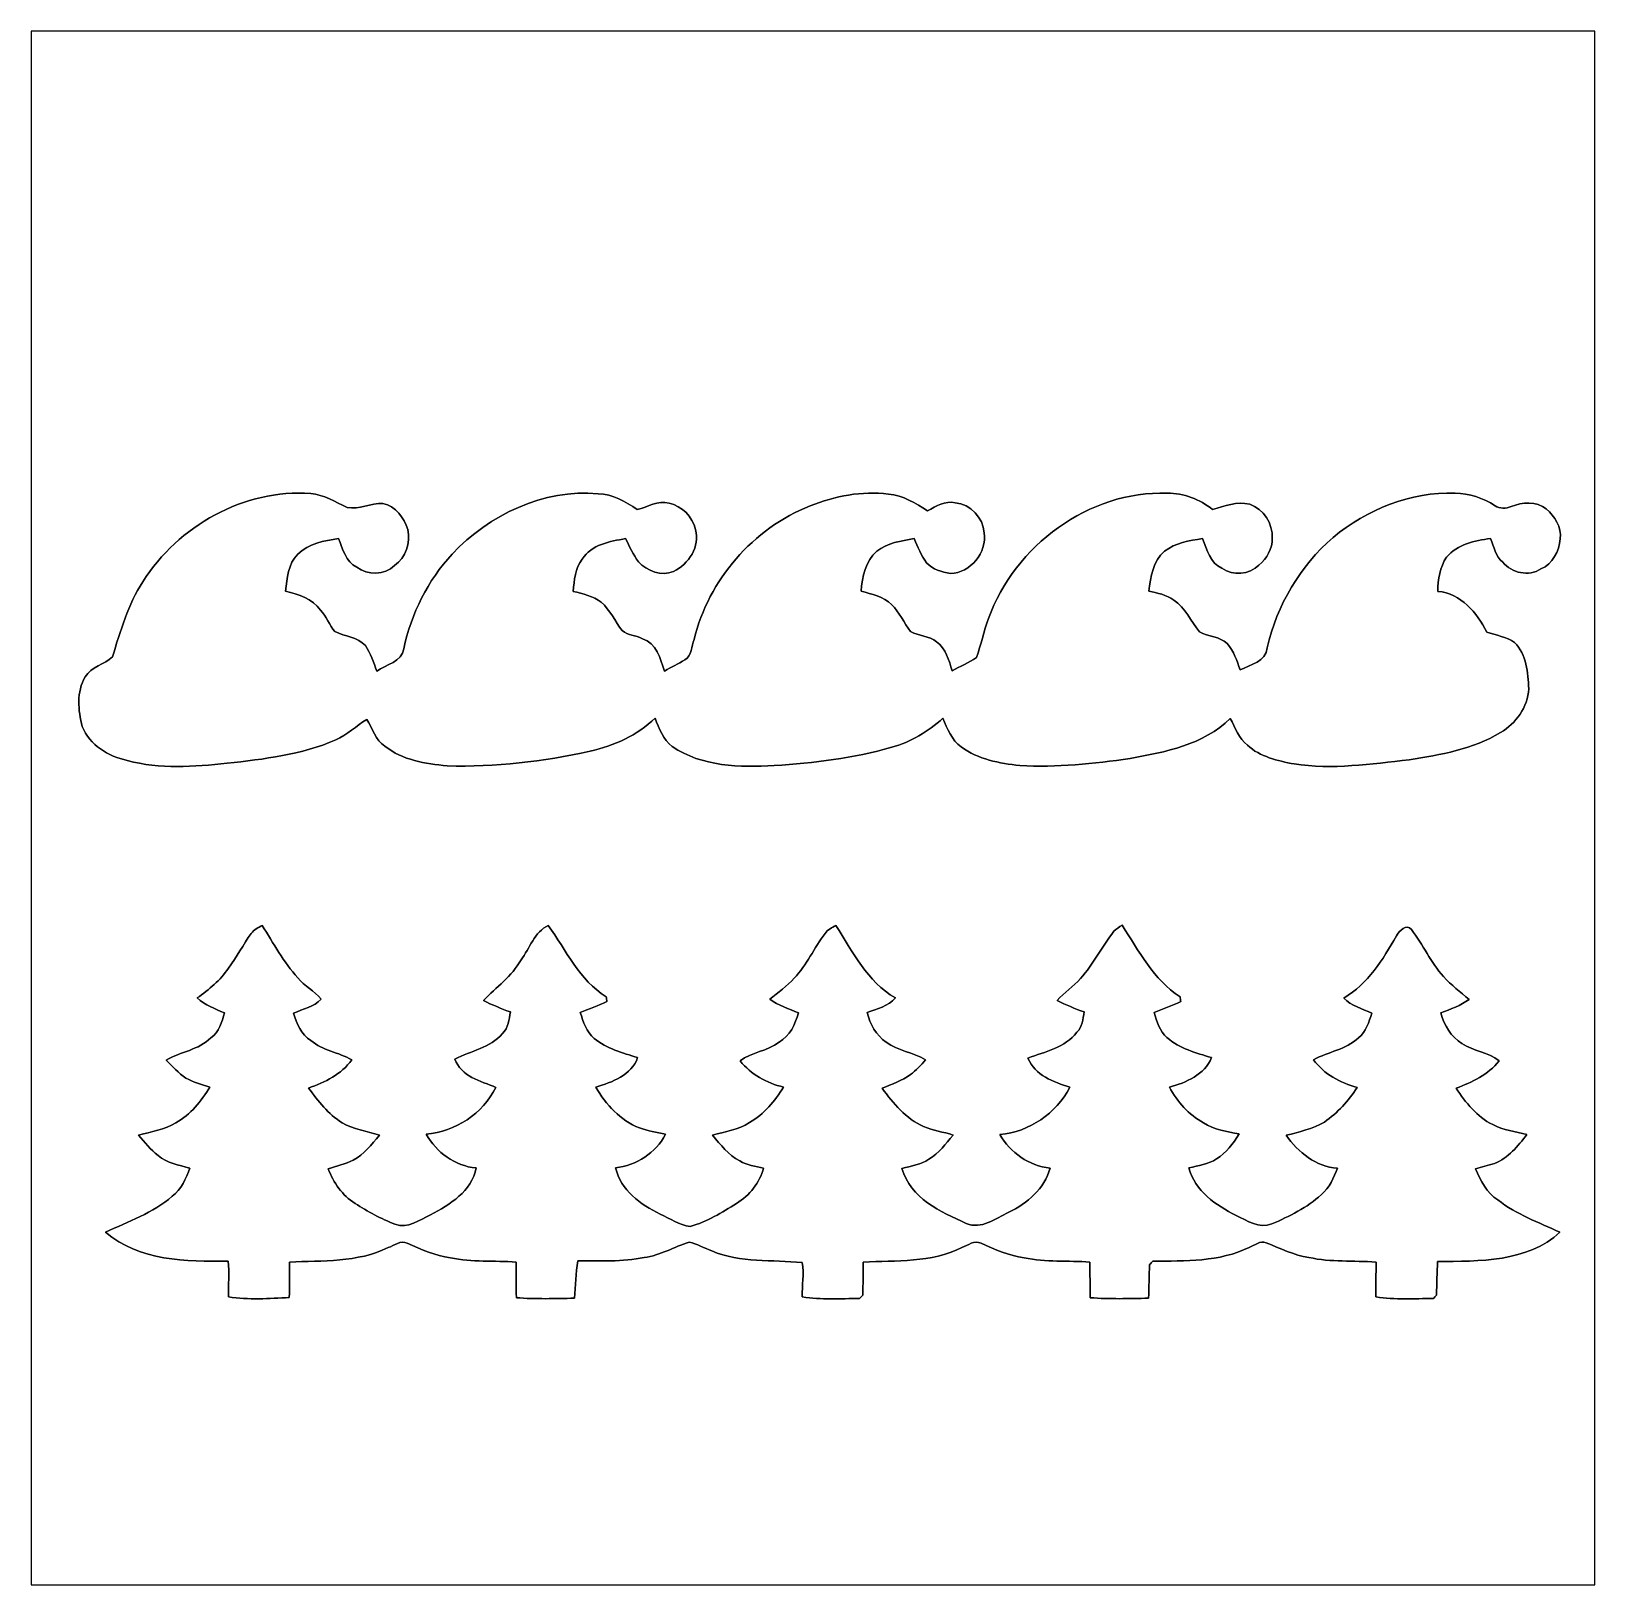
# Model space of a CAD drawing. Header units: centimetres. Extents: x -16.8 to 16.8, y -16.7 to 16.7.
import ezdxf

# ---------------------------------------------------------------- set-up
doc = ezdxf.new("R2010")
doc.units = ezdxf.units.CM
doc.header["$MEASUREMENT"] = 0
doc.layers.add('Layer 1', color=7, linetype='Continuous')

msp = doc.modelspace()

# ---------------------------------------------------------------- linework, layer by layer
at = {"layer": 'Layer 1', "color": 7}
for points, knots in [([(-16.77458, 16.66875), (-16.77458, 16.66875), (16.77458, 16.66875), (16.77458, 16.66875), (16.77458, 16.66875), (16.77458, 16.66875), (16.77458, -16.66875), (16.77458, -16.66875), (16.77458, -16.66875), (16.77458, -16.66875), (-16.77458, -16.66875), (-16.77458, -16.66875), (-16.77458, -16.66875), (-16.77458, -16.66875), (-16.77458, 16.66875), (-16.77458, 16.66875), (-16.77458, 16.66875), (-16.77458, 16.66875), (-16.77458, 16.66875), (-16.77458, 16.66875)], [0, 0, 0, 0, 0.16666667, 0.16666667, 0.16666667, 0.16666667, 0.33333333, 0.33333333, 0.33333333, 0.33333333, 0.5, 0.5, 0.5, 0.5, 0.66666667, 0.66666667, 0.66666667, 0.66666667, 1, 1, 1, 1]), ([(-14.38063, 4.85669), (-14.69919, 4.36563), (-14.86076, 3.79765), (-15.0308, 3.24414), (-15.0308, 3.24414), (-15.20437, 3.07269), (-15.48906, 3.03601), (-15.61924, 2.8134), (-15.61924, 2.8134), (-15.80374, 2.49343), (-15.77375, 2.09268), (-15.67886, 1.74907), (-15.67886, 1.74907), (-15.52822, 1.34444), (-15.11688, 1.11054), (-14.71436, 1.01953), (-14.71436, 1.01953), (-14.01621, 0.82656), (-13.28208, 0.88724), (-12.57124, 0.9592), (-12.57124, 0.9592), (-11.78278, 1.0474), (-10.97844, 1.14476), (-10.24255, 1.45979), (-10.24255, 1.45979), (-9.9949, 1.5681), (-9.80228, 1.76354), (-9.57298, 1.90041), (-9.57298, 1.90041), (-9.44386, 1.70956), (-9.39518, 1.45662), (-9.18598, 1.32786), (-9.18598, 1.32786), (-8.81098, 1.02341), (-8.31462, 0.9525), (-7.85001, 0.90346), (-7.85001, 0.90346), (-6.82166, 0.88089), (-5.78732, 0.98919), (-4.78473, 1.22061), (-4.78473, 1.22061), (-4.26649, 1.33138), (-3.77049, 1.56139), (-3.3849, 1.93005), (-3.3849, 1.93005), (-3.31258, 1.70392), (-3.21169, 1.47144), (-3.01978, 1.32009), (-3.01978, 1.32009), (-2.38689, 0.8823), (-1.56774, 0.87101), (-0.82973, 0.90946), (-0.82973, 0.90946), (0.01834, 0.96873), (0.87207, 1.06186), (1.68945, 1.30493), (1.68945, 1.30493), (2.10185, 1.41534), (2.47015, 1.63865), (2.78483, 1.9244), (2.78483, 1.9244), (2.88361, 1.70251), (2.97356, 1.4545), (3.18206, 1.31198), (3.18206, 1.31198), (3.5433, 1.04246), (3.99979, 0.95709), (4.4383, 0.91193), (4.4383, 0.91193), (5.22958, 0.86536), (6.02192, 0.94968), (6.80438, 1.06398), (6.80438, 1.06398), (7.56426, 1.19909), (8.382, 1.35573), (8.95138, 1.92405), (8.95138, 1.92405), (9.06251, 1.72508), (9.13659, 1.49507), (9.32074, 1.34796), (9.32074, 1.34796), (9.59309, 1.09396), (9.97056, 1.01671), (10.32404, 0.94439), (10.32404, 0.94439), (11.1439, 0.81915), (11.9761, 0.94403), (12.79313, 1.03505), (12.79313, 1.03505), (13.46376, 1.14229), (14.16297, 1.26118), (14.75352, 1.61678), (14.75352, 1.61678), (15.07984, 1.82174), (15.34513, 2.15865), (15.35747, 2.55799), (15.35747, 2.55799), (15.34477, 2.90654), (15.31056, 3.28859), (15.05479, 3.55353), (15.05479, 3.55353), (14.87523, 3.6703), (14.65756, 3.71016), (14.45648, 3.77366), (14.45648, 3.77366), (14.25011, 4.19488), (13.90403, 4.60446), (13.40591, 4.64926), (13.40591, 4.64926), (13.41014, 4.90291), (13.44895, 5.17102), (13.59606, 5.38304), (13.59606, 5.38304), (13.82712, 5.66103), (14.19789, 5.74005), (14.53868, 5.78167), (14.53868, 5.78167), (14.61206, 5.6067), (14.64663, 5.40244), (14.79938, 5.27368), (14.79938, 5.27368), (14.99588, 5.04155), (15.35642, 4.96111), (15.61994, 5.12904), (15.61994, 5.12904), (15.86971, 5.2384), (16.0147, 5.51109), (16.03481, 5.77497), (16.03481, 5.77497), (16.06515, 6.02439), (15.91522, 6.26004), (15.73565, 6.41879), (15.73565, 6.41879), (15.52434, 6.58848), (15.22095, 6.5659), (14.98212, 6.46818), (14.98212, 6.46818), (14.87099, 6.42161), (14.73835, 6.41703), (14.63746, 6.48758), (14.63746, 6.48758), (14.3824, 6.65374), (14.08183, 6.75322), (13.77668, 6.75464), (13.77668, 6.75464), (12.82382, 6.79379), (11.89037, 6.40468), (11.16154, 5.80743), (11.16154, 5.80743), (10.4521, 5.19606), (9.95609, 4.35151), (9.7469, 3.43994), (9.7469, 3.43994), (9.72397, 3.13655), (9.38283, 3.08046), (9.16481, 2.96157), (9.16481, 2.96157), (9.09955, 3.16159), (9.02723, 3.36374), (8.88965, 3.52743), (8.88965, 3.52743), (8.72878, 3.68512), (8.48007, 3.67736), (8.29169, 3.77966), (8.29169, 3.77966), (8.10966, 4.00756), (7.99112, 4.29295), (7.74171, 4.46017), (7.74171, 4.46017), (7.58578, 4.57976), (7.38964, 4.60939), (7.20478, 4.65526), (7.20478, 4.65526), (7.24288, 4.95723), (7.29791, 5.30049), (7.54345, 5.50933), (7.54345, 5.50933), (7.77381, 5.69242), (8.07791, 5.73793), (8.36013, 5.78097), (8.36013, 5.78097), (8.45326, 5.54531), (8.52099, 5.25604), (8.77605, 5.14385), (8.77605, 5.14385), (9.01277, 4.97205), (9.36166, 5.01297), (9.57016, 5.21053), (9.57016, 5.21053), (9.73631, 5.35658), (9.86155, 5.56436), (9.85414, 5.79155), (9.85414, 5.79155), (9.87143, 6.1027), (9.66505, 6.41385), (9.37154, 6.51686), (9.37154, 6.51686), (9.10026, 6.58777), (8.82967, 6.48194), (8.57285, 6.4068), (8.57285, 6.4068), (8.29769, 6.62587), (7.9569, 6.75675), (7.60307, 6.75428), (7.60307, 6.75428), (5.91714, 6.81426), (4.33282, 5.62963), (3.7652, 4.06718), (3.7652, 4.06718), (3.65443, 3.79483), (3.61174, 3.50132), (3.50732, 3.22721), (3.50732, 3.22721), (3.34398, 3.11503), (3.15701, 3.04094), (2.98309, 2.94569), (2.98309, 2.94569), (2.921, 3.17324), (2.84727, 3.41736), (2.65289, 3.56835), (2.65289, 3.56835), (2.49237, 3.69782), (2.26554, 3.68441), (2.0955, 3.78954), (2.0955, 3.78954), (1.94663, 3.97228), (1.8602, 4.20264), (1.68416, 4.36527), (1.68416, 4.36527), (1.51447, 4.54695), (1.25624, 4.58294), (1.03046, 4.65384), (1.03046, 4.65384), (1.05198, 4.96076), (1.12924, 5.29766), (1.37019, 5.50898), (1.37019, 5.50898), (1.59456, 5.68925), (1.89336, 5.73158), (2.16747, 5.78238), (2.16747, 5.78238), (2.24861, 5.60388), (2.32269, 5.42043), (2.43805, 5.25992), (2.43805, 5.25992), (2.56963, 5.1181), (2.76684, 5.06906), (2.94887, 5.03026), (2.94887, 5.03026), (3.37644, 5.0486), (3.73874, 5.47793), (3.67171, 5.90338), (3.67171, 5.90338), (3.65619, 6.23041), (3.37785, 6.51933), (3.05259, 6.54861), (3.05259, 6.54861), (2.83492, 6.60224), (2.64195, 6.47382), (2.4578, 6.37999), (2.4578, 6.37999), (2.19816, 6.53838), (1.93146, 6.70842), (1.62101, 6.73735), (1.62101, 6.73735), (1.04951, 6.80508), (0.46884, 6.6989), (-0.06138, 6.4837), (-0.06138, 6.4837), (-1.28764, 5.99969), (-2.23908, 4.8955), (-2.5527, 3.61597), (-2.5527, 3.61597), (-2.6102, 3.47274), (-2.59962, 3.26849), (-2.7499, 3.17888), (-2.7499, 3.17888), (-2.89243, 3.09386), (-3.04341, 3.02366), (-3.18629, 2.93934), (-3.18629, 2.93934), (-3.27448, 3.20746), (-3.35668, 3.53624), (-3.66219, 3.63255), (-3.66219, 3.63255), (-3.79765, 3.70911), (-3.97475, 3.70381), (-4.09399, 3.80612), (-4.09399, 3.80612), (-4.2478, 4.00579), (-4.35398, 4.24462), (-4.54272, 4.41678), (-4.54272, 4.41678), (-4.7184, 4.54625), (-4.93395, 4.60093), (-5.14315, 4.64749), (-5.14315, 4.64749), (-5.12763, 4.88879), (-5.10223, 5.13891), (-4.95229, 5.33964), (-4.95229, 5.33964), (-4.75474, 5.65609), (-4.35681, 5.72064), (-4.02026, 5.78167), (-4.02026, 5.78167), (-3.93876, 5.61058), (-3.86009, 5.43631), (-3.74615, 5.28355), (-3.74615, 5.28355), (-3.55812, 5.08423), (-3.25579, 4.96323), (-2.9905, 5.07647), (-2.9905, 5.07647), (-2.67264, 5.23028), (-2.41406, 5.61411), (-2.52024, 5.97535), (-2.52024, 5.97535), (-2.58374, 6.25016), (-2.81199, 6.48159), (-3.08751, 6.54015), (-3.08751, 6.54015), (-3.32987, 6.61776), (-3.54401, 6.45336), (-3.7719, 6.40397), (-3.7719, 6.40397), (-4.02237, 6.57613), (-4.29613, 6.73065), (-4.60834, 6.74546), (-4.60834, 6.74546), (-5.78485, 6.84706), (-6.94655, 6.29391), (-7.74312, 5.45006), (-7.74312, 5.45006), (-8.26735, 4.88386), (-8.62013, 4.17019), (-8.7824, 3.41806), (-8.7824, 3.41806), (-8.8198, 3.12879), (-9.16058, 3.08046), (-9.36131, 2.93864), (-9.36131, 2.93864), (-9.42975, 3.12596), (-9.48972, 3.31999), (-9.60402, 3.48544), (-9.60402, 3.48544), (-9.77618, 3.67348), (-10.04429, 3.67736), (-10.25807, 3.78425), (-10.25807, 3.78425), (-10.37625, 3.92853), (-10.44328, 4.10916), (-10.57063, 4.24744), (-10.57063, 4.24744), (-10.74138, 4.49545), (-11.04089, 4.58541), (-11.31782, 4.6549), (-11.31782, 4.6549), (-11.27478, 4.92584), (-11.2716, 5.24581), (-11.05394, 5.44477), (-11.05394, 5.44477), (-10.82358, 5.6769), (-10.49091, 5.73758), (-10.18117, 5.78379), (-10.18117, 5.78379), (-10.09086, 5.55766), (-10.0263, 5.29167), (-9.7917, 5.16784), (-9.7917, 5.16784), (-9.55922, 4.98546), (-9.19268, 4.99674), (-8.97961, 5.20382), (-8.97961, 5.20382), (-8.73478, 5.36928), (-8.62753, 5.69136), (-8.69633, 5.97323), (-8.69633, 5.97323), (-8.77041, 6.22759), (-8.96056, 6.47806), (-9.22973, 6.53627), (-9.22973, 6.53627), (-9.49043, 6.55461), (-9.73843, 6.39057), (-9.99913, 6.45125), (-9.99913, 6.45125), (-10.24925, 6.57296), (-10.49584, 6.72006), (-10.77771, 6.75005), (-10.77771, 6.75005), (-12.20717, 6.85059), (-13.62322, 6.05472), (-14.38063, 4.85669), (-14.38063, 4.85669), (-14.38063, 4.85669), (-14.38063, 4.85669), (-14.38063, 4.85669)], [0, 0, 0, 0, 0.01, 0.01, 0.01, 0.01, 0.02, 0.02, 0.02, 0.02, 0.03, 0.03, 0.03, 0.03, 0.04, 0.04, 0.04, 0.04, 0.05, 0.05, 0.05, 0.05, 0.06, 0.06, 0.06, 0.06, 0.07, 0.07, 0.07, 0.07, 0.08, 0.08, 0.08, 0.08, 0.09, 0.09, 0.09, 0.09, 0.1, 0.1, 0.1, 0.1, 0.11, 0.11, 0.11, 0.11, 0.12, 0.12, 0.12, 0.12, 0.13, 0.13, 0.13, 0.13, 0.14, 0.14, 0.14, 0.14, 0.15, 0.15, 0.15, 0.15, 0.16, 0.16, 0.16, 0.16, 0.17, 0.17, 0.17, 0.17, 0.18, 0.18, 0.18, 0.18, 0.19, 0.19, 0.19, 0.19, 0.2, 0.2, 0.2, 0.2, 0.21, 0.21, 0.21, 0.21, 0.22, 0.22, 0.22, 0.22, 0.23, 0.23, 0.23, 0.23, 0.24, 0.24, 0.24, 0.24, 0.25, 0.25, 0.25, 0.25, 0.26, 0.26, 0.26, 0.26, 0.27, 0.27, 0.27, 0.27, 0.28, 0.28, 0.28, 0.28, 0.29, 0.29, 0.29, 0.29, 0.3, 0.3, 0.3, 0.3, 0.31, 0.31, 0.31, 0.31, 0.32, 0.32, 0.32, 0.32, 0.33, 0.33, 0.33, 0.33, 0.34, 0.34, 0.34, 0.34, 0.35, 0.35, 0.35, 0.35, 0.36, 0.36, 0.36, 0.36, 0.37, 0.37, 0.37, 0.37, 0.38, 0.38, 0.38, 0.38, 0.39, 0.39, 0.39, 0.39, 0.4, 0.4, 0.4, 0.4, 0.41, 0.41, 0.41, 0.41, 0.42, 0.42, 0.42, 0.42, 0.43, 0.43, 0.43, 0.43, 0.44, 0.44, 0.44, 0.44, 0.45, 0.45, 0.45, 0.45, 0.46, 0.46, 0.46, 0.46, 0.47, 0.47, 0.47, 0.47, 0.48, 0.48, 0.48, 0.48, 0.49, 0.49, 0.49, 0.49, 0.5, 0.5, 0.5, 0.5, 0.51, 0.51, 0.51, 0.51, 0.52, 0.52, 0.52, 0.52, 0.53, 0.53, 0.53, 0.53, 0.54, 0.54, 0.54, 0.54, 0.55, 0.55, 0.55, 0.55, 0.56, 0.56, 0.56, 0.56, 0.57, 0.57, 0.57, 0.57, 0.58, 0.58, 0.58, 0.58, 0.59, 0.59, 0.59, 0.59, 0.6, 0.6, 0.6, 0.6, 0.61, 0.61, 0.61, 0.61, 0.62, 0.62, 0.62, 0.62, 0.63, 0.63, 0.63, 0.63, 0.64, 0.64, 0.64, 0.64, 0.65, 0.65, 0.65, 0.65, 0.66, 0.66, 0.66, 0.66, 0.67, 0.67, 0.67, 0.67, 0.68, 0.68, 0.68, 0.68, 0.69, 0.69, 0.69, 0.69, 0.7, 0.7, 0.7, 0.7, 0.71, 0.71, 0.71, 0.71, 0.72, 0.72, 0.72, 0.72, 0.73, 0.73, 0.73, 0.73, 0.74, 0.74, 0.74, 0.74, 0.75, 0.75, 0.75, 0.75, 0.76, 0.76, 0.76, 0.76, 0.77, 0.77, 0.77, 0.77, 0.78, 0.78, 0.78, 0.78, 0.79, 0.79, 0.79, 0.79, 0.8, 0.8, 0.8, 0.8, 0.81, 0.81, 0.81, 0.81, 0.82, 0.82, 0.82, 0.82, 0.83, 0.83, 0.83, 0.83, 0.84, 0.84, 0.84, 0.84, 0.85, 0.85, 0.85, 0.85, 0.86, 0.86, 0.86, 0.86, 0.87, 0.87, 0.87, 0.87, 0.88, 0.88, 0.88, 0.88, 0.89, 0.89, 0.89, 0.89, 0.9, 0.9, 0.9, 0.9, 0.91, 0.91, 0.91, 0.91, 0.92, 0.92, 0.92, 0.92, 0.93, 0.93, 0.93, 0.93, 0.94, 0.94, 0.94, 0.94, 0.95, 0.95, 0.95, 0.95, 0.96, 0.96, 0.96, 0.96, 0.97, 0.97, 0.97, 0.97, 0.98, 0.98, 0.98, 0.98, 1, 1, 1, 1]), ([(-12.05371, -2.69028), (-12.22869, -2.93158), (-12.36274, -3.20005), (-12.54337, -3.43782), (-12.54337, -3.43782), (-12.71552, -3.69817), (-12.96388, -3.8929), (-13.21153, -4.07741), (-13.21153, -4.07741), (-13.04502, -4.2291), (-12.8337, -4.31341), (-12.62768, -4.39702), (-12.62768, -4.39702), (-12.69118, -4.59105), (-12.73493, -4.81154), (-12.91943, -4.93148), (-12.91943, -4.93148), (-13.18436, -5.19359), (-13.56819, -5.22817), (-13.87757, -5.40844), (-13.87757, -5.40844), (-13.74528, -5.54531), (-13.61722, -5.69207), (-13.456, -5.7972), (-13.456, -5.7972), (-13.2969, -5.8868), (-13.11769, -5.93125), (-12.94518, -5.9884), (-12.94518, -5.9884), (-13.12369, -6.29391), (-13.35864, -6.58001), (-13.67296, -6.75287), (-13.67296, -6.75287), (-13.91285, -6.90704), (-14.20178, -6.94373), (-14.47059, -7.02169), (-14.47059, -7.02169), (-14.34042, -7.17374), (-14.21553, -7.33425), (-14.05431, -7.45631), (-14.05431, -7.45631), (-13.86381, -7.62212), (-13.6077, -7.66763), (-13.36993, -7.72619), (-13.36993, -7.72619), (-13.45565, -7.94985), (-13.55302, -8.18339), (-13.74951, -8.33296), (-13.74951, -8.33296), (-14.16614, -8.69527), (-14.69073, -8.87307), (-15.18109, -9.10449), (-15.18109, -9.10449), (-14.46142, -9.71973), (-13.44507, -9.74125), (-12.55042, -9.7222), (-12.55042, -9.7222), (-12.52185, -9.97761), (-12.54619, -10.23444), (-12.54196, -10.49161), (-12.54196, -10.49161), (-12.11086, -10.55934), (-11.67059, -10.52936), (-11.23703, -10.50431), (-11.23703, -10.50431), (-11.23633, -10.25102), (-11.23562, -9.99843), (-11.23421, -9.74584), (-11.23421, -9.74584), (-10.52513, -9.70739), (-9.77512, -9.75819), (-9.11895, -9.43469), (-9.11895, -9.43469), (-8.98631, -9.39271), (-8.84908, -9.26924), (-8.70585, -9.3405), (-8.70585, -9.3405), (-8.40987, -9.47737), (-8.10472, -9.60579), (-7.77946, -9.65341), (-7.77946, -9.65341), (-7.31555, -9.75184), (-6.83895, -9.7088), (-6.36905, -9.74619), (-6.36905, -9.74619), (-6.36799, -10.00019), (-6.36729, -10.2549), (-6.36588, -10.5096), (-6.36588, -10.5096), (-5.9503, -10.54065), (-5.53297, -10.52901), (-5.11669, -10.52054), (-5.11669, -10.52054), (-5.0994, -10.25313), (-5.08423, -9.98573), (-5.04966, -9.72079), (-5.04966, -9.72079), (-4.57341, -9.71479), (-4.09011, -9.74266), (-3.62056, -9.646), (-3.62056, -9.646), (-3.27978, -9.60014), (-2.98027, -9.42269), (-2.65924, -9.31721), (-2.65924, -9.31721), (-2.48532, -9.34438), (-2.33504, -9.45127), (-2.16853, -9.50419), (-2.16853, -9.50419), (-1.55751, -9.77194), (-0.87383, -9.68728), (-0.23036, -9.75572), (-0.23036, -9.75572), (-0.18556, -9.99772), (-0.24059, -10.24643), (-0.23072, -10.49126), (-0.23072, -10.49126), (0.17462, -10.55582), (0.58843, -10.52336), (0.9973, -10.52936), (0.9973, -10.52936), (1.02129, -10.5029), (1.04563, -10.47715), (1.06997, -10.45139), (1.06997, -10.45139), (1.07315, -10.21574), (1.07597, -9.98079), (1.07879, -9.74584), (1.07879, -9.74584), (1.78611, -9.70315), (2.53965, -9.76595), (3.19229, -9.43257), (3.19229, -9.43257), (3.32352, -9.38636), (3.46322, -9.26818), (3.60609, -9.3405), (3.60609, -9.3405), (3.90208, -9.47773), (4.20723, -9.60579), (4.53249, -9.65341), (4.53249, -9.65341), (4.99639, -9.75184), (5.47299, -9.7088), (5.94289, -9.74619), (5.94289, -9.74619), (5.9436, -10.00019), (5.94466, -10.2549), (5.94607, -10.5096), (5.94607, -10.5096), (6.36376, -10.54065), (6.78286, -10.52901), (7.20161, -10.52054), (7.20161, -10.52054), (7.20937, -10.27889), (7.21536, -10.03759), (7.22171, -9.79664), (7.22171, -9.79664), (7.245, -9.773), (7.26828, -9.75007), (7.29192, -9.72714), (7.29192, -9.72714), (7.98477, -9.71903), (8.72278, -9.74372), (9.36166, -9.42834), (9.36166, -9.42834), (9.47702, -9.39024), (9.5945, -9.27382), (9.72326, -9.32921), (9.72326, -9.32921), (10.02347, -9.44845), (10.31628, -9.59873), (10.64013, -9.64636), (10.64013, -9.64636), (11.11426, -9.74937), (11.6011, -9.71021), (12.08193, -9.74549), (12.08193, -9.74549), (12.08087, -9.99384), (12.08052, -10.2422), (12.07982, -10.49091), (12.07982, -10.49091), (12.48586, -10.55617), (12.90002, -10.52336), (13.30995, -10.52936), (13.30995, -10.52936), (13.33253, -10.50325), (13.35617, -10.47715), (13.3798, -10.45175), (13.3798, -10.45175), (13.3858, -10.21045), (13.39215, -9.96985), (13.40097, -9.72996), (13.40097, -9.72996), (14.28962, -9.72714), (15.3289, -9.74901), (16.02846, -9.10378), (16.02846, -9.10378), (15.57337, -8.89388), (15.09501, -8.72278), (14.69461, -8.41163), (14.69461, -8.41163), (14.45577, -8.25712), (14.3256, -7.99465), (14.21412, -7.74277), (14.21412, -7.74277), (14.34853, -7.69973), (14.48611, -7.6708), (14.62158, -7.62882), (14.62158, -7.62882), (14.91932, -7.50993), (15.12711, -7.25734), (15.31585, -7.00934), (15.31585, -7.00934), (15.07137, -6.9402), (14.81173, -6.9148), (14.58489, -6.79556), (14.58489, -6.79556), (14.24552, -6.6227), (14.00669, -6.32213), (13.7982, -6.01345), (13.7982, -6.01345), (14.14357, -5.88398), (14.48435, -5.72523), (14.72212, -5.42854), (14.72212, -5.42854), (14.49211, -5.23487), (14.16967, -5.22464), (13.92626, -5.05354), (13.92626, -5.05354), (13.69095, -4.90855), (13.5382, -4.66196), (13.47541, -4.39702), (13.47541, -4.39702), (13.68601, -4.32082), (13.89451, -4.23651), (14.08112, -4.11021), (14.08112, -4.11021), (13.89415, -3.94864), (13.69413, -3.80048), (13.52832, -3.61703), (13.52832, -3.61703), (13.25457, -3.31329), (13.09088, -2.93017), (12.84252, -2.60879), (12.84252, -2.60879), (12.73528, -2.47227), (12.57582, -2.64054), (12.51832, -2.74567), (12.51832, -2.74567), (12.22728, -3.25332), (11.90942, -3.77719), (11.38767, -4.07776), (11.38767, -4.07776), (11.55312, -4.24356), (11.7856, -4.30742), (11.99339, -4.40408), (11.99339, -4.40408), (11.92883, -4.59423), (11.86815, -4.80131), (11.70552, -4.93183), (11.70552, -4.93183), (11.4367, -5.18548), (11.05747, -5.23134), (10.74279, -5.40138), (10.74279, -5.40138), (10.9668, -5.71641), (11.31323, -5.89597), (11.67659, -5.99687), (11.67659, -5.99687), (11.49103, -6.28474), (11.25749, -6.54403), (10.97527, -6.73982), (10.97527, -6.73982), (10.72409, -6.89187), (10.43305, -6.9469), (10.15436, -7.02416), (10.15436, -7.02416), (10.41365, -7.38646), (10.78971, -7.70361), (11.25432, -7.72619), (11.25432, -7.72619), (11.17212, -7.93327), (11.08534, -8.15199), (10.90824, -8.29698), (10.90824, -8.29698), (10.60379, -8.5785), (10.22174, -8.76018), (9.84532, -8.92634), (9.84532, -8.92634), (9.57651, -9.03852), (9.3151, -8.85472), (9.07909, -8.74148), (9.07909, -8.74148), (8.64447, -8.52911), (8.19609, -8.21761), (8.06662, -7.72336), (8.06662, -7.72336), (8.26805, -7.6708), (8.48113, -7.6454), (8.66069, -7.53145), (8.66069, -7.53145), (8.86531, -7.39669), (9.017, -7.19984), (9.14612, -6.99488), (9.14612, -6.99488), (8.884, -6.93914), (8.60707, -6.90668), (8.37706, -6.75781), (8.37706, -6.75781), (8.06203, -6.58495), (7.82108, -6.30343), (7.64822, -5.99264), (7.64822, -5.99264), (8.00417, -5.88857), (8.40599, -5.72805), (8.55063, -5.35623), (8.55063, -5.35623), (8.21619, -5.25639), (7.86836, -5.15973), (7.59601, -4.92866), (7.59601, -4.92866), (7.43656, -4.79284), (7.38187, -4.57835), (7.31837, -4.3882), (7.31837, -4.3882), (7.50993, -4.31447), (7.70255, -4.24039), (7.88952, -4.15361), (7.88952, -4.15361), (7.88599, -4.1275), (7.87929, -4.07494), (7.87576, -4.04883), (7.87576, -4.04883), (7.3025, -3.68547), (6.99558, -3.06211), (6.63187, -2.51566), (6.63187, -2.51566), (6.57119, -2.55552), (6.50557, -2.59115), (6.45689, -2.64619), (6.45689, -2.64619), (6.1976, -2.96933), (6.02227, -3.3528), (5.74005, -3.65866), (5.74005, -3.65866), (5.58165, -3.82552), (5.39186, -3.95958), (5.2391, -4.13209), (5.2391, -4.13209), (5.42607, -4.22769), (5.62151, -4.30424), (5.81907, -4.37727), (5.81907, -4.37727), (5.78838, -4.52826), (5.78626, -4.70217), (5.65961, -4.81295), (5.65961, -4.81295), (5.41232, -5.1435), (4.97734, -5.23028), (4.61186, -5.36504), (4.61186, -5.36504), (4.76497, -5.73722), (5.15867, -5.87763), (5.51004, -5.99369), (5.51004, -5.99369), (5.21758, -6.55496), (4.64608, -6.95184), (4.01073, -7.0044), (4.01073, -7.0044), (4.23404, -7.39916), (4.63056, -7.6775), (5.08564, -7.72724), (5.08564, -7.72724), (4.96958, -8.17386), (4.59916, -8.48325), (4.19947, -8.67657), (4.19947, -8.67657), (3.91901, -8.81345), (3.61703, -9.04981), (3.2893, -8.9154), (3.2893, -8.9154), (2.73614, -8.66563), (2.08703, -8.37142), (1.90923, -7.73924), (1.90923, -7.73924), (2.10397, -7.67503), (2.31881, -7.65986), (2.48814, -7.53357), (2.48814, -7.53357), (2.70475, -7.41327), (2.84621, -7.20266), (3.00567, -7.02063), (3.00567, -7.02063), (2.79682, -6.94937), (2.57493, -6.92079), (2.37102, -6.83542), (2.37102, -6.83542), (1.99143, -6.67103), (1.7272, -6.33554), (1.48308, -6.01557), (1.48308, -6.01557), (1.68557, -5.91644), (1.91206, -5.86387), (2.09197, -5.72241), (2.09197, -5.72241), (2.21544, -5.63245), (2.31563, -5.51603), (2.41582, -5.40209), (2.41582, -5.40209), (2.14877, -5.24404), (1.82139, -5.21476), (1.57233, -5.02356), (1.57233, -5.02356), (1.35502, -4.87821), (1.22167, -4.64114), (1.1624, -4.39173), (1.1624, -4.39173), (1.37266, -4.3053), (1.61431, -4.2605), (1.76777, -4.07741), (1.76777, -4.07741), (1.16911, -3.72921), (0.84914, -3.08681), (0.49248, -2.52024), (0.49248, -2.52024), (0.40781, -2.56646), (0.31644, -2.6102), (0.25823, -2.69028), (0.25823, -2.69028), (0.02681, -3.0039), (-0.13688, -3.36585), (-0.40358, -3.65337), (-0.40358, -3.65337), (-0.55809, -3.82623), (-0.75106, -3.95746), (-0.92886, -4.10457), (-0.92886, -4.10457), (-0.73907, -4.23369), (-0.52423, -4.31341), (-0.3115, -4.39455), (-0.3115, -4.39455), (-0.38029, -4.64044), (-0.49459, -4.89021), (-0.72531, -5.02356), (-0.72531, -5.02356), (-0.97614, -5.21652), (-1.31233, -5.2391), (-1.56492, -5.42607), (-1.56492, -5.42607), (-1.32644, -5.71747), (-0.99554, -5.90338), (-0.63324, -5.98911), (-0.63324, -5.98911), (-0.81844, -6.28932), (-1.05304, -6.57225), (-1.36243, -6.7504), (-1.36243, -6.7504), (-1.59985, -6.9088), (-1.88983, -6.94231), (-2.15724, -7.0231), (-2.15724, -7.0231), (-1.98261, -7.22454), (-1.81504, -7.44573), (-1.57339, -7.57167), (-1.57339, -7.57167), (-1.41923, -7.66939), (-1.23402, -7.68456), (-1.0601, -7.72583), (-1.0601, -7.72583), (-1.143, -8.04263), (-1.35996, -8.31638), (-1.63971, -8.48466), (-1.63971, -8.48466), (-1.95333, -8.67974), (-2.27718, -8.884), (-2.63666, -8.98207), (-2.63666, -8.98207), (-2.86914, -8.95103), (-3.06846, -8.80992), (-3.27836, -8.71396), (-3.27836, -8.71396), (-3.70134, -8.515), (-4.12291, -8.19679), (-4.23721, -7.71984), (-4.23721, -7.71984), (-3.78919, -7.66939), (-3.37079, -7.40869), (-3.16689, -7.00193), (-3.16689, -7.00193), (-3.35386, -6.95713), (-3.54506, -6.92926), (-3.72639, -6.86647), (-3.72639, -6.86647), (-4.1335, -6.70031), (-4.44041, -6.36341), (-4.66337, -5.99334), (-4.66337, -5.99334), (-4.31024, -5.88398), (-3.89608, -5.73581), (-3.76238, -5.35552), (-3.76238, -5.35552), (-4.08799, -5.2578), (-4.42666, -5.1622), (-4.69653, -4.94418), (-4.69653, -4.94418), (-4.86833, -4.80942), (-4.92866, -4.58611), (-4.99392, -4.3882), (-4.99392, -4.3882), (-4.80166, -4.31447), (-4.60939, -4.24039), (-4.42242, -4.15361), (-4.42242, -4.15361), (-4.42595, -4.1275), (-4.43265, -4.07494), (-4.43618, -4.04883), (-4.43618, -4.04883), (-5.02038, -3.69323), (-5.29625, -3.05153), (-5.68008, -2.51848), (-5.68008, -2.51848), (-5.97994, -2.66136), (-6.07871, -3.00919), (-6.26392, -3.26143), (-6.26392, -3.26143), (-6.46359, -3.61209), (-6.79732, -3.8481), (-7.07284, -4.13209), (-7.07284, -4.13209), (-6.88587, -4.22769), (-6.69043, -4.30424), (-6.49323, -4.37762), (-6.49323, -4.37762), (-6.51933, -4.5399), (-6.53697, -4.71805), (-6.66256, -4.8387), (-6.66256, -4.8387), (-6.92397, -5.14844), (-7.34131, -5.21194), (-7.68244, -5.38656), (-7.68244, -5.38656), (-7.55509, -5.76192), (-7.1314, -5.86281), (-6.80261, -5.99475), (-6.80261, -5.99475), (-7.09401, -6.55743), (-7.66868, -6.95007), (-8.30263, -7.00052), (-8.30263, -7.00052), (-8.0772, -7.39069), (-7.68597, -7.68033), (-7.22983, -7.72548), (-7.22983, -7.72548), (-7.31767, -8.22501), (-7.79568, -8.51041), (-8.20455, -8.72984), (-8.20455, -8.72984), (-8.4455, -8.8392), (-8.69209, -9.03393), (-8.9722, -8.9341), (-8.9722, -8.9341), (-9.26994, -8.81309), (-9.55675, -8.66069), (-9.82521, -8.48431), (-9.82521, -8.48431), (-10.1025, -8.31956), (-10.28524, -8.03698), (-10.40165, -7.74277), (-10.40165, -7.74277), (-10.22315, -7.68279), (-10.03582, -7.64611), (-9.86825, -7.55826), (-9.86825, -7.55826), (-9.63965, -7.42668), (-9.46362, -7.22701), (-9.30416, -7.02098), (-9.30416, -7.02098), (-9.57227, -6.93173), (-9.8612, -6.90174), (-10.10673, -6.75322), (-10.10673, -6.75322), (-10.40271, -6.56837), (-10.61755, -6.28791), (-10.82358, -6.01239), (-10.82358, -6.01239), (-10.47256, -5.88045), (-10.11837, -5.7217), (-9.89612, -5.40173), (-9.89612, -5.40173), (-10.18011, -5.24369), (-10.52195, -5.20312), (-10.77595, -4.98969), (-10.77595, -4.98969), (-10.98021, -4.86022), (-11.08604, -4.62774), (-11.14672, -4.40231), (-11.14672, -4.40231), (-10.94669, -4.31377), (-10.70822, -4.27179), (-10.55617, -4.10034), (-10.55617, -4.10034), (-10.70328, -3.92889), (-10.90895, -3.81953), (-11.05606, -3.64737), (-11.05606, -3.64737), (-11.35662, -3.30518), (-11.57923, -2.90477), (-11.81982, -2.5206), (-11.81982, -2.5206), (-11.90413, -2.56646), (-11.99586, -2.6095), (-12.05371, -2.69028)], [0, 0, 0, 0, 0.00649351, 0.00649351, 0.00649351, 0.00649351, 0.01298701, 0.01298701, 0.01298701, 0.01298701, 0.01948052, 0.01948052, 0.01948052, 0.01948052, 0.02597403, 0.02597403, 0.02597403, 0.02597403, 0.03246753, 0.03246753, 0.03246753, 0.03246753, 0.03896104, 0.03896104, 0.03896104, 0.03896104, 0.04545455, 0.04545455, 0.04545455, 0.04545455, 0.05194805, 0.05194805, 0.05194805, 0.05194805, 0.05844156, 0.05844156, 0.05844156, 0.05844156, 0.06493506, 0.06493506, 0.06493506, 0.06493506, 0.07142857, 0.07142857, 0.07142857, 0.07142857, 0.07792208, 0.07792208, 0.07792208, 0.07792208, 0.08441558, 0.08441558, 0.08441558, 0.08441558, 0.09090909, 0.09090909, 0.09090909, 0.09090909, 0.0974026, 0.0974026, 0.0974026, 0.0974026, 0.1038961, 0.1038961, 0.1038961, 0.1038961, 0.11038961, 0.11038961, 0.11038961, 0.11038961, 0.11688312, 0.11688312, 0.11688312, 0.11688312, 0.12337662, 0.12337662, 0.12337662, 0.12337662, 0.12987013, 0.12987013, 0.12987013, 0.12987013, 0.13636364, 0.13636364, 0.13636364, 0.13636364, 0.14285714, 0.14285714, 0.14285714, 0.14285714, 0.14935065, 0.14935065, 0.14935065, 0.14935065, 0.15584416, 0.15584416, 0.15584416, 0.15584416, 0.16233766, 0.16233766, 0.16233766, 0.16233766, 0.16883117, 0.16883117, 0.16883117, 0.16883117, 0.17532468, 0.17532468, 0.17532468, 0.17532468, 0.18181818, 0.18181818, 0.18181818, 0.18181818, 0.18831169, 0.18831169, 0.18831169, 0.18831169, 0.19480519, 0.19480519, 0.19480519, 0.19480519, 0.2012987, 0.2012987, 0.2012987, 0.2012987, 0.20779221, 0.20779221, 0.20779221, 0.20779221, 0.21428571, 0.21428571, 0.21428571, 0.21428571, 0.22077922, 0.22077922, 0.22077922, 0.22077922, 0.22727273, 0.22727273, 0.22727273, 0.22727273, 0.23376623, 0.23376623, 0.23376623, 0.23376623, 0.24025974, 0.24025974, 0.24025974, 0.24025974, 0.24675325, 0.24675325, 0.24675325, 0.24675325, 0.25324675, 0.25324675, 0.25324675, 0.25324675, 0.25974026, 0.25974026, 0.25974026, 0.25974026, 0.26623377, 0.26623377, 0.26623377, 0.26623377, 0.27272727, 0.27272727, 0.27272727, 0.27272727, 0.27922078, 0.27922078, 0.27922078, 0.27922078, 0.28571429, 0.28571429, 0.28571429, 0.28571429, 0.29220779, 0.29220779, 0.29220779, 0.29220779, 0.2987013, 0.2987013, 0.2987013, 0.2987013, 0.30519481, 0.30519481, 0.30519481, 0.30519481, 0.31168831, 0.31168831, 0.31168831, 0.31168831, 0.31818182, 0.31818182, 0.31818182, 0.31818182, 0.32467532, 0.32467532, 0.32467532, 0.32467532, 0.33116883, 0.33116883, 0.33116883, 0.33116883, 0.33766234, 0.33766234, 0.33766234, 0.33766234, 0.34415584, 0.34415584, 0.34415584, 0.34415584, 0.35064935, 0.35064935, 0.35064935, 0.35064935, 0.35714286, 0.35714286, 0.35714286, 0.35714286, 0.36363636, 0.36363636, 0.36363636, 0.36363636, 0.37012987, 0.37012987, 0.37012987, 0.37012987, 0.37662338, 0.37662338, 0.37662338, 0.37662338, 0.38311688, 0.38311688, 0.38311688, 0.38311688, 0.38961039, 0.38961039, 0.38961039, 0.38961039, 0.3961039, 0.3961039, 0.3961039, 0.3961039, 0.4025974, 0.4025974, 0.4025974, 0.4025974, 0.40909091, 0.40909091, 0.40909091, 0.40909091, 0.41558442, 0.41558442, 0.41558442, 0.41558442, 0.42207792, 0.42207792, 0.42207792, 0.42207792, 0.42857143, 0.42857143, 0.42857143, 0.42857143, 0.43506494, 0.43506494, 0.43506494, 0.43506494, 0.44155844, 0.44155844, 0.44155844, 0.44155844, 0.44805195, 0.44805195, 0.44805195, 0.44805195, 0.45454545, 0.45454545, 0.45454545, 0.45454545, 0.46103896, 0.46103896, 0.46103896, 0.46103896, 0.46753247, 0.46753247, 0.46753247, 0.46753247, 0.47402597, 0.47402597, 0.47402597, 0.47402597, 0.48051948, 0.48051948, 0.48051948, 0.48051948, 0.48701299, 0.48701299, 0.48701299, 0.48701299, 0.49350649, 0.49350649, 0.49350649, 0.49350649, 0.5, 0.5, 0.5, 0.5, 0.50649351, 0.50649351, 0.50649351, 0.50649351, 0.51298701, 0.51298701, 0.51298701, 0.51298701, 0.51948052, 0.51948052, 0.51948052, 0.51948052, 0.52597403, 0.52597403, 0.52597403, 0.52597403, 0.53246753, 0.53246753, 0.53246753, 0.53246753, 0.53896104, 0.53896104, 0.53896104, 0.53896104, 0.54545455, 0.54545455, 0.54545455, 0.54545455, 0.55194805, 0.55194805, 0.55194805, 0.55194805, 0.55844156, 0.55844156, 0.55844156, 0.55844156, 0.56493506, 0.56493506, 0.56493506, 0.56493506, 0.57142857, 0.57142857, 0.57142857, 0.57142857, 0.57792208, 0.57792208, 0.57792208, 0.57792208, 0.58441558, 0.58441558, 0.58441558, 0.58441558, 0.59090909, 0.59090909, 0.59090909, 0.59090909, 0.5974026, 0.5974026, 0.5974026, 0.5974026, 0.6038961, 0.6038961, 0.6038961, 0.6038961, 0.61038961, 0.61038961, 0.61038961, 0.61038961, 0.61688312, 0.61688312, 0.61688312, 0.61688312, 0.62337662, 0.62337662, 0.62337662, 0.62337662, 0.62987013, 0.62987013, 0.62987013, 0.62987013, 0.63636364, 0.63636364, 0.63636364, 0.63636364, 0.64285714, 0.64285714, 0.64285714, 0.64285714, 0.64935065, 0.64935065, 0.64935065, 0.64935065, 0.65584416, 0.65584416, 0.65584416, 0.65584416, 0.66233766, 0.66233766, 0.66233766, 0.66233766, 0.66883117, 0.66883117, 0.66883117, 0.66883117, 0.67532468, 0.67532468, 0.67532468, 0.67532468, 0.68181818, 0.68181818, 0.68181818, 0.68181818, 0.68831169, 0.68831169, 0.68831169, 0.68831169, 0.69480519, 0.69480519, 0.69480519, 0.69480519, 0.7012987, 0.7012987, 0.7012987, 0.7012987, 0.70779221, 0.70779221, 0.70779221, 0.70779221, 0.71428571, 0.71428571, 0.71428571, 0.71428571, 0.72077922, 0.72077922, 0.72077922, 0.72077922, 0.72727273, 0.72727273, 0.72727273, 0.72727273, 0.73376623, 0.73376623, 0.73376623, 0.73376623, 0.74025974, 0.74025974, 0.74025974, 0.74025974, 0.74675325, 0.74675325, 0.74675325, 0.74675325, 0.75324675, 0.75324675, 0.75324675, 0.75324675, 0.75974026, 0.75974026, 0.75974026, 0.75974026, 0.76623377, 0.76623377, 0.76623377, 0.76623377, 0.77272727, 0.77272727, 0.77272727, 0.77272727, 0.77922078, 0.77922078, 0.77922078, 0.77922078, 0.78571429, 0.78571429, 0.78571429, 0.78571429, 0.79220779, 0.79220779, 0.79220779, 0.79220779, 0.7987013, 0.7987013, 0.7987013, 0.7987013, 0.80519481, 0.80519481, 0.80519481, 0.80519481, 0.81168831, 0.81168831, 0.81168831, 0.81168831, 0.81818182, 0.81818182, 0.81818182, 0.81818182, 0.82467532, 0.82467532, 0.82467532, 0.82467532, 0.83116883, 0.83116883, 0.83116883, 0.83116883, 0.83766234, 0.83766234, 0.83766234, 0.83766234, 0.84415584, 0.84415584, 0.84415584, 0.84415584, 0.85064935, 0.85064935, 0.85064935, 0.85064935, 0.85714286, 0.85714286, 0.85714286, 0.85714286, 0.86363636, 0.86363636, 0.86363636, 0.86363636, 0.87012987, 0.87012987, 0.87012987, 0.87012987, 0.87662338, 0.87662338, 0.87662338, 0.87662338, 0.88311688, 0.88311688, 0.88311688, 0.88311688, 0.88961039, 0.88961039, 0.88961039, 0.88961039, 0.8961039, 0.8961039, 0.8961039, 0.8961039, 0.9025974, 0.9025974, 0.9025974, 0.9025974, 0.90909091, 0.90909091, 0.90909091, 0.90909091, 0.91558442, 0.91558442, 0.91558442, 0.91558442, 0.92207792, 0.92207792, 0.92207792, 0.92207792, 0.92857143, 0.92857143, 0.92857143, 0.92857143, 0.93506494, 0.93506494, 0.93506494, 0.93506494, 0.94155844, 0.94155844, 0.94155844, 0.94155844, 0.94805195, 0.94805195, 0.94805195, 0.94805195, 0.95454545, 0.95454545, 0.95454545, 0.95454545, 0.96103896, 0.96103896, 0.96103896, 0.96103896, 0.96753247, 0.96753247, 0.96753247, 0.96753247, 0.97402597, 0.97402597, 0.97402597, 0.97402597, 0.98051948, 0.98051948, 0.98051948, 0.98051948, 0.98701299, 0.98701299, 0.98701299, 0.98701299, 1, 1, 1, 1])]:
    msp.add_open_spline(points, degree=3, knots=knots, dxfattribs=at)
at = {"layer": 'Layer 1', "color": 251}
for points, knots in [([(-14.38063, 4.85669), (-13.62322, 6.05472), (-12.20717, 6.85059), (-10.77771, 6.75005), (-10.77771, 6.75005), (-10.49584, 6.72006), (-10.24925, 6.57296), (-9.99913, 6.45125), (-9.99913, 6.45125), (-9.73843, 6.39057), (-9.49043, 6.55461), (-9.22973, 6.53627), (-9.22973, 6.53627), (-8.96056, 6.47806), (-8.77041, 6.22759), (-8.69633, 5.97323), (-8.69633, 5.97323), (-8.62753, 5.69136), (-8.73478, 5.36928), (-8.97961, 5.20382), (-8.97961, 5.20382), (-9.19268, 4.99674), (-9.55922, 4.98546), (-9.7917, 5.16784), (-9.7917, 5.16784), (-10.0263, 5.29167), (-10.09086, 5.55766), (-10.18117, 5.78379), (-10.18117, 5.78379), (-10.49091, 5.73758), (-10.82358, 5.6769), (-11.05394, 5.44477), (-11.05394, 5.44477), (-11.2716, 5.24581), (-11.27478, 4.92584), (-11.31782, 4.6549), (-11.31782, 4.6549), (-11.04089, 4.58541), (-10.74138, 4.49545), (-10.57063, 4.24744), (-10.57063, 4.24744), (-10.44328, 4.10916), (-10.37625, 3.92853), (-10.25807, 3.78425), (-10.25807, 3.78425), (-10.04429, 3.67736), (-9.77618, 3.67348), (-9.60402, 3.48544), (-9.60402, 3.48544), (-9.48972, 3.31999), (-9.42975, 3.12596), (-9.36131, 2.93864), (-9.36131, 2.93864), (-9.16058, 3.08046), (-8.8198, 3.12879), (-8.7824, 3.41806), (-8.7824, 3.41806), (-8.62013, 4.17019), (-8.26735, 4.88386), (-7.74312, 5.45006), (-7.74312, 5.45006), (-6.94655, 6.29391), (-5.78485, 6.84706), (-4.60834, 6.74546), (-4.60834, 6.74546), (-4.29613, 6.73065), (-4.02237, 6.57613), (-3.7719, 6.40397), (-3.7719, 6.40397), (-3.54401, 6.45336), (-3.32987, 6.61776), (-3.08751, 6.54015), (-3.08751, 6.54015), (-2.81199, 6.48159), (-2.58374, 6.25016), (-2.52024, 5.97535), (-2.52024, 5.97535), (-2.41406, 5.61411), (-2.67264, 5.23028), (-2.9905, 5.07647), (-2.9905, 5.07647), (-3.25579, 4.96323), (-3.55812, 5.08423), (-3.74615, 5.28355), (-3.74615, 5.28355), (-3.86009, 5.43631), (-3.93876, 5.61058), (-4.02026, 5.78167), (-4.02026, 5.78167), (-4.35681, 5.72064), (-4.75474, 5.65609), (-4.95229, 5.33964), (-4.95229, 5.33964), (-5.10223, 5.13891), (-5.12763, 4.88879), (-5.14315, 4.64749), (-5.14315, 4.64749), (-4.93395, 4.60093), (-4.7184, 4.54625), (-4.54272, 4.41678), (-4.54272, 4.41678), (-4.35398, 4.24462), (-4.2478, 4.00579), (-4.09399, 3.80612), (-4.09399, 3.80612), (-3.97475, 3.70381), (-3.79765, 3.70911), (-3.66219, 3.63255), (-3.66219, 3.63255), (-3.35668, 3.53624), (-3.27448, 3.20746), (-3.18629, 2.93934), (-3.18629, 2.93934), (-3.04341, 3.02366), (-2.89243, 3.09386), (-2.7499, 3.17888), (-2.7499, 3.17888), (-2.59962, 3.26849), (-2.6102, 3.47274), (-2.5527, 3.61597), (-2.5527, 3.61597), (-2.23908, 4.8955), (-1.28764, 5.99969), (-0.06138, 6.4837), (-0.06138, 6.4837), (0.46884, 6.6989), (1.04951, 6.80508), (1.62101, 6.73735), (1.62101, 6.73735), (1.93146, 6.70842), (2.19816, 6.53838), (2.4578, 6.37999), (2.4578, 6.37999), (2.64195, 6.47382), (2.83492, 6.60224), (3.05259, 6.54861), (3.05259, 6.54861), (3.37785, 6.51933), (3.65619, 6.23041), (3.67171, 5.90338), (3.67171, 5.90338), (3.73874, 5.47793), (3.37644, 5.0486), (2.94887, 5.03026), (2.94887, 5.03026), (2.76684, 5.06906), (2.56963, 5.1181), (2.43805, 5.25992), (2.43805, 5.25992), (2.32269, 5.42043), (2.24861, 5.60388), (2.16747, 5.78238), (2.16747, 5.78238), (1.89336, 5.73158), (1.59456, 5.68925), (1.37019, 5.50898), (1.37019, 5.50898), (1.12924, 5.29766), (1.05198, 4.96076), (1.03046, 4.65384), (1.03046, 4.65384), (1.25624, 4.58294), (1.51447, 4.54695), (1.68416, 4.36527), (1.68416, 4.36527), (1.8602, 4.20264), (1.94663, 3.97228), (2.0955, 3.78954), (2.0955, 3.78954), (2.26554, 3.68441), (2.49237, 3.69782), (2.65289, 3.56835), (2.65289, 3.56835), (2.84727, 3.41736), (2.921, 3.17324), (2.98309, 2.94569), (2.98309, 2.94569), (3.15701, 3.04094), (3.34398, 3.11503), (3.50732, 3.22721), (3.50732, 3.22721), (3.61174, 3.50132), (3.65443, 3.79483), (3.7652, 4.06718), (3.7652, 4.06718), (4.33282, 5.62963), (5.91714, 6.81426), (7.60307, 6.75428), (7.60307, 6.75428), (7.9569, 6.75675), (8.29769, 6.62587), (8.57285, 6.4068), (8.57285, 6.4068), (8.82967, 6.48194), (9.10026, 6.58777), (9.37154, 6.51686), (9.37154, 6.51686), (9.66505, 6.41385), (9.87143, 6.1027), (9.85414, 5.79155), (9.85414, 5.79155), (9.86155, 5.56436), (9.73631, 5.35658), (9.57016, 5.21053), (9.57016, 5.21053), (9.36166, 5.01297), (9.01277, 4.97205), (8.77605, 5.14385), (8.77605, 5.14385), (8.52099, 5.25604), (8.45326, 5.54531), (8.36013, 5.78097), (8.36013, 5.78097), (8.07791, 5.73793), (7.77381, 5.69242), (7.54345, 5.50933), (7.54345, 5.50933), (7.29791, 5.30049), (7.24288, 4.95723), (7.20478, 4.65526), (7.20478, 4.65526), (7.38964, 4.60939), (7.58578, 4.57976), (7.74171, 4.46017), (7.74171, 4.46017), (7.99112, 4.29295), (8.10966, 4.00756), (8.29169, 3.77966), (8.29169, 3.77966), (8.48007, 3.67736), (8.72878, 3.68512), (8.88965, 3.52743), (8.88965, 3.52743), (9.02723, 3.36374), (9.09955, 3.16159), (9.16481, 2.96157), (9.16481, 2.96157), (9.38283, 3.08046), (9.72397, 3.13655), (9.7469, 3.43994), (9.7469, 3.43994), (9.95609, 4.35151), (10.4521, 5.19606), (11.16154, 5.80743), (11.16154, 5.80743), (11.89037, 6.40468), (12.82382, 6.79379), (13.77668, 6.75464), (13.77668, 6.75464), (14.08183, 6.75322), (14.3824, 6.65374), (14.63746, 6.48758), (14.63746, 6.48758), (14.73835, 6.41703), (14.87099, 6.42161), (14.98212, 6.46818), (14.98212, 6.46818), (15.22095, 6.5659), (15.52434, 6.58848), (15.73565, 6.41879), (15.73565, 6.41879), (15.91522, 6.26004), (16.06515, 6.02439), (16.03481, 5.77497), (16.03481, 5.77497), (16.0147, 5.51109), (15.86971, 5.2384), (15.61994, 5.12904), (15.61994, 5.12904), (15.35642, 4.96111), (14.99588, 5.04155), (14.79938, 5.27368), (14.79938, 5.27368), (14.64663, 5.40244), (14.61206, 5.6067), (14.53868, 5.78167), (14.53868, 5.78167), (14.19789, 5.74005), (13.82712, 5.66103), (13.59606, 5.38304), (13.59606, 5.38304), (13.44895, 5.17102), (13.41014, 4.90291), (13.40591, 4.64926), (13.40591, 4.64926), (13.90403, 4.60446), (14.25011, 4.19488), (14.45648, 3.77366), (14.45648, 3.77366), (14.65756, 3.71016), (14.87523, 3.6703), (15.05479, 3.55353), (15.05479, 3.55353), (15.31056, 3.28859), (15.34477, 2.90654), (15.35747, 2.55799), (15.35747, 2.55799), (15.34513, 2.15865), (15.07984, 1.82174), (14.75352, 1.61678), (14.75352, 1.61678), (14.16297, 1.26118), (13.46376, 1.14229), (12.79313, 1.03505), (12.79313, 1.03505), (11.9761, 0.94403), (11.1439, 0.81915), (10.32404, 0.94439), (10.32404, 0.94439), (9.97056, 1.01671), (9.59309, 1.09396), (9.32074, 1.34796), (9.32074, 1.34796), (9.13659, 1.49507), (9.06251, 1.72508), (8.95138, 1.92405), (8.95138, 1.92405), (8.382, 1.35573), (7.56426, 1.19909), (6.80438, 1.06398), (6.80438, 1.06398), (6.02192, 0.94968), (5.22958, 0.86536), (4.4383, 0.91193), (4.4383, 0.91193), (3.99979, 0.95709), (3.5433, 1.04246), (3.18206, 1.31198), (3.18206, 1.31198), (2.97356, 1.4545), (2.88361, 1.70251), (2.78483, 1.9244), (2.78483, 1.9244), (2.47015, 1.63865), (2.10185, 1.41534), (1.68945, 1.30493), (1.68945, 1.30493), (0.87207, 1.06186), (0.01834, 0.96873), (-0.82973, 0.90946), (-0.82973, 0.90946), (-1.56774, 0.87101), (-2.38689, 0.8823), (-3.01978, 1.32009), (-3.01978, 1.32009), (-3.21169, 1.47144), (-3.31258, 1.70392), (-3.3849, 1.93005), (-3.3849, 1.93005), (-3.77049, 1.56139), (-4.26649, 1.33138), (-4.78473, 1.22061), (-4.78473, 1.22061), (-5.78732, 0.98919), (-6.82166, 0.88089), (-7.85001, 0.90346), (-7.85001, 0.90346), (-8.31462, 0.9525), (-8.81098, 1.02341), (-9.18598, 1.32786), (-9.18598, 1.32786), (-9.39518, 1.45662), (-9.44386, 1.70956), (-9.57298, 1.90041), (-9.57298, 1.90041), (-9.80228, 1.76354), (-9.9949, 1.5681), (-10.24255, 1.45979), (-10.24255, 1.45979), (-10.97844, 1.14476), (-11.78278, 1.0474), (-12.57124, 0.9592), (-12.57124, 0.9592), (-13.28208, 0.88724), (-14.01621, 0.82656), (-14.71436, 1.01953), (-14.71436, 1.01953), (-15.11688, 1.11054), (-15.52822, 1.34444), (-15.67886, 1.74907), (-15.67886, 1.74907), (-15.77375, 2.09268), (-15.80374, 2.49343), (-15.61924, 2.8134), (-15.61924, 2.8134), (-15.48906, 3.03601), (-15.20437, 3.07269), (-15.0308, 3.24414), (-15.0308, 3.24414), (-14.86076, 3.79765), (-14.69919, 4.36563), (-14.38063, 4.85669)], [0, 0, 0, 0, 0.01010101, 0.01010101, 0.01010101, 0.01010101, 0.02020202, 0.02020202, 0.02020202, 0.02020202, 0.03030303, 0.03030303, 0.03030303, 0.03030303, 0.04040404, 0.04040404, 0.04040404, 0.04040404, 0.05050505, 0.05050505, 0.05050505, 0.05050505, 0.06060606, 0.06060606, 0.06060606, 0.06060606, 0.07070707, 0.07070707, 0.07070707, 0.07070707, 0.08080808, 0.08080808, 0.08080808, 0.08080808, 0.09090909, 0.09090909, 0.09090909, 0.09090909, 0.1010101, 0.1010101, 0.1010101, 0.1010101, 0.11111111, 0.11111111, 0.11111111, 0.11111111, 0.12121212, 0.12121212, 0.12121212, 0.12121212, 0.13131313, 0.13131313, 0.13131313, 0.13131313, 0.14141414, 0.14141414, 0.14141414, 0.14141414, 0.15151515, 0.15151515, 0.15151515, 0.15151515, 0.16161616, 0.16161616, 0.16161616, 0.16161616, 0.17171717, 0.17171717, 0.17171717, 0.17171717, 0.18181818, 0.18181818, 0.18181818, 0.18181818, 0.19191919, 0.19191919, 0.19191919, 0.19191919, 0.2020202, 0.2020202, 0.2020202, 0.2020202, 0.21212121, 0.21212121, 0.21212121, 0.21212121, 0.22222222, 0.22222222, 0.22222222, 0.22222222, 0.23232323, 0.23232323, 0.23232323, 0.23232323, 0.24242424, 0.24242424, 0.24242424, 0.24242424, 0.25252525, 0.25252525, 0.25252525, 0.25252525, 0.26262626, 0.26262626, 0.26262626, 0.26262626, 0.27272727, 0.27272727, 0.27272727, 0.27272727, 0.28282828, 0.28282828, 0.28282828, 0.28282828, 0.29292929, 0.29292929, 0.29292929, 0.29292929, 0.3030303, 0.3030303, 0.3030303, 0.3030303, 0.31313131, 0.31313131, 0.31313131, 0.31313131, 0.32323232, 0.32323232, 0.32323232, 0.32323232, 0.33333333, 0.33333333, 0.33333333, 0.33333333, 0.34343434, 0.34343434, 0.34343434, 0.34343434, 0.35353535, 0.35353535, 0.35353535, 0.35353535, 0.36363636, 0.36363636, 0.36363636, 0.36363636, 0.37373737, 0.37373737, 0.37373737, 0.37373737, 0.38383838, 0.38383838, 0.38383838, 0.38383838, 0.39393939, 0.39393939, 0.39393939, 0.39393939, 0.4040404, 0.4040404, 0.4040404, 0.4040404, 0.41414141, 0.41414141, 0.41414141, 0.41414141, 0.42424242, 0.42424242, 0.42424242, 0.42424242, 0.43434343, 0.43434343, 0.43434343, 0.43434343, 0.44444444, 0.44444444, 0.44444444, 0.44444444, 0.45454545, 0.45454545, 0.45454545, 0.45454545, 0.46464646, 0.46464646, 0.46464646, 0.46464646, 0.47474747, 0.47474747, 0.47474747, 0.47474747, 0.48484848, 0.48484848, 0.48484848, 0.48484848, 0.49494949, 0.49494949, 0.49494949, 0.49494949, 0.50505051, 0.50505051, 0.50505051, 0.50505051, 0.51515152, 0.51515152, 0.51515152, 0.51515152, 0.52525253, 0.52525253, 0.52525253, 0.52525253, 0.53535354, 0.53535354, 0.53535354, 0.53535354, 0.54545455, 0.54545455, 0.54545455, 0.54545455, 0.55555556, 0.55555556, 0.55555556, 0.55555556, 0.56565657, 0.56565657, 0.56565657, 0.56565657, 0.57575758, 0.57575758, 0.57575758, 0.57575758, 0.58585859, 0.58585859, 0.58585859, 0.58585859, 0.5959596, 0.5959596, 0.5959596, 0.5959596, 0.60606061, 0.60606061, 0.60606061, 0.60606061, 0.61616162, 0.61616162, 0.61616162, 0.61616162, 0.62626263, 0.62626263, 0.62626263, 0.62626263, 0.63636364, 0.63636364, 0.63636364, 0.63636364, 0.64646465, 0.64646465, 0.64646465, 0.64646465, 0.65656566, 0.65656566, 0.65656566, 0.65656566, 0.66666667, 0.66666667, 0.66666667, 0.66666667, 0.67676768, 0.67676768, 0.67676768, 0.67676768, 0.68686869, 0.68686869, 0.68686869, 0.68686869, 0.6969697, 0.6969697, 0.6969697, 0.6969697, 0.70707071, 0.70707071, 0.70707071, 0.70707071, 0.71717172, 0.71717172, 0.71717172, 0.71717172, 0.72727273, 0.72727273, 0.72727273, 0.72727273, 0.73737374, 0.73737374, 0.73737374, 0.73737374, 0.74747475, 0.74747475, 0.74747475, 0.74747475, 0.75757576, 0.75757576, 0.75757576, 0.75757576, 0.76767677, 0.76767677, 0.76767677, 0.76767677, 0.77777778, 0.77777778, 0.77777778, 0.77777778, 0.78787879, 0.78787879, 0.78787879, 0.78787879, 0.7979798, 0.7979798, 0.7979798, 0.7979798, 0.80808081, 0.80808081, 0.80808081, 0.80808081, 0.81818182, 0.81818182, 0.81818182, 0.81818182, 0.82828283, 0.82828283, 0.82828283, 0.82828283, 0.83838384, 0.83838384, 0.83838384, 0.83838384, 0.84848485, 0.84848485, 0.84848485, 0.84848485, 0.85858586, 0.85858586, 0.85858586, 0.85858586, 0.86868687, 0.86868687, 0.86868687, 0.86868687, 0.87878788, 0.87878788, 0.87878788, 0.87878788, 0.88888889, 0.88888889, 0.88888889, 0.88888889, 0.8989899, 0.8989899, 0.8989899, 0.8989899, 0.90909091, 0.90909091, 0.90909091, 0.90909091, 0.91919192, 0.91919192, 0.91919192, 0.91919192, 0.92929293, 0.92929293, 0.92929293, 0.92929293, 0.93939394, 0.93939394, 0.93939394, 0.93939394, 0.94949495, 0.94949495, 0.94949495, 0.94949495, 0.95959596, 0.95959596, 0.95959596, 0.95959596, 0.96969697, 0.96969697, 0.96969697, 0.96969697, 0.97979798, 0.97979798, 0.97979798, 0.97979798, 1, 1, 1, 1]), ([(-12.05371, -2.69028), (-11.99586, -2.6095), (-11.90413, -2.56646), (-11.81982, -2.5206), (-11.81982, -2.5206), (-11.57923, -2.90477), (-11.35662, -3.30518), (-11.05606, -3.64737), (-11.05606, -3.64737), (-10.90895, -3.81953), (-10.70328, -3.92889), (-10.55617, -4.10034), (-10.55617, -4.10034), (-10.70822, -4.27179), (-10.94669, -4.31377), (-11.14672, -4.40231), (-11.14672, -4.40231), (-11.08604, -4.62774), (-10.98021, -4.86022), (-10.77595, -4.98969), (-10.77595, -4.98969), (-10.52195, -5.20312), (-10.18011, -5.24369), (-9.89612, -5.40173), (-9.89612, -5.40173), (-10.11837, -5.7217), (-10.47256, -5.88045), (-10.82358, -6.01239), (-10.82358, -6.01239), (-10.61755, -6.28791), (-10.40271, -6.56837), (-10.10673, -6.75322), (-10.10673, -6.75322), (-9.8612, -6.90174), (-9.57227, -6.93173), (-9.30416, -7.02098), (-9.30416, -7.02098), (-9.46362, -7.22701), (-9.63965, -7.42668), (-9.86825, -7.55826), (-9.86825, -7.55826), (-10.03582, -7.64611), (-10.22315, -7.68279), (-10.40165, -7.74277), (-10.40165, -7.74277), (-10.28524, -8.03698), (-10.1025, -8.31956), (-9.82521, -8.48431), (-9.82521, -8.48431), (-9.55675, -8.66069), (-9.26994, -8.81309), (-8.9722, -8.9341), (-8.9722, -8.9341), (-8.69209, -9.03393), (-8.4455, -8.8392), (-8.20455, -8.72984), (-8.20455, -8.72984), (-7.79568, -8.51041), (-7.31767, -8.22501), (-7.22983, -7.72548), (-7.22983, -7.72548), (-7.68597, -7.68033), (-8.0772, -7.39069), (-8.30263, -7.00052), (-8.30263, -7.00052), (-7.66868, -6.95007), (-7.09401, -6.55743), (-6.80261, -5.99475), (-6.80261, -5.99475), (-7.1314, -5.86281), (-7.55509, -5.76192), (-7.68244, -5.38656), (-7.68244, -5.38656), (-7.34131, -5.21194), (-6.92397, -5.14844), (-6.66256, -4.8387), (-6.66256, -4.8387), (-6.53697, -4.71805), (-6.51933, -4.5399), (-6.49323, -4.37762), (-6.49323, -4.37762), (-6.69043, -4.30424), (-6.88587, -4.22769), (-7.07284, -4.13209), (-7.07284, -4.13209), (-6.79732, -3.8481), (-6.46359, -3.61209), (-6.26392, -3.26143), (-6.26392, -3.26143), (-6.07871, -3.00919), (-5.97994, -2.66136), (-5.68008, -2.51848), (-5.68008, -2.51848), (-5.29625, -3.05153), (-5.02038, -3.69323), (-4.43618, -4.04883), (-4.43618, -4.04883), (-4.43265, -4.07494), (-4.42595, -4.1275), (-4.42242, -4.15361), (-4.42242, -4.15361), (-4.60939, -4.24039), (-4.80166, -4.31447), (-4.99392, -4.3882), (-4.99392, -4.3882), (-4.92866, -4.58611), (-4.86833, -4.80942), (-4.69653, -4.94418), (-4.69653, -4.94418), (-4.42666, -5.1622), (-4.08799, -5.2578), (-3.76238, -5.35552), (-3.76238, -5.35552), (-3.89608, -5.73581), (-4.31024, -5.88398), (-4.66337, -5.99334), (-4.66337, -5.99334), (-4.44041, -6.36341), (-4.1335, -6.70031), (-3.72639, -6.86647), (-3.72639, -6.86647), (-3.54506, -6.92926), (-3.35386, -6.95713), (-3.16689, -7.00193), (-3.16689, -7.00193), (-3.37079, -7.40869), (-3.78919, -7.66939), (-4.23721, -7.71984), (-4.23721, -7.71984), (-4.12291, -8.19679), (-3.70134, -8.515), (-3.27836, -8.71396), (-3.27836, -8.71396), (-3.06846, -8.80992), (-2.86914, -8.95103), (-2.63666, -8.98207), (-2.63666, -8.98207), (-2.27718, -8.884), (-1.95333, -8.67974), (-1.63971, -8.48466), (-1.63971, -8.48466), (-1.35996, -8.31638), (-1.143, -8.04263), (-1.0601, -7.72583), (-1.0601, -7.72583), (-1.23402, -7.68456), (-1.41923, -7.66939), (-1.57339, -7.57167), (-1.57339, -7.57167), (-1.81504, -7.44573), (-1.98261, -7.22454), (-2.15724, -7.0231), (-2.15724, -7.0231), (-1.88983, -6.94231), (-1.59985, -6.9088), (-1.36243, -6.7504), (-1.36243, -6.7504), (-1.05304, -6.57225), (-0.81844, -6.28932), (-0.63324, -5.98911), (-0.63324, -5.98911), (-0.99554, -5.90338), (-1.32644, -5.71747), (-1.56492, -5.42607), (-1.56492, -5.42607), (-1.31233, -5.2391), (-0.97614, -5.21652), (-0.72531, -5.02356), (-0.72531, -5.02356), (-0.49459, -4.89021), (-0.38029, -4.64044), (-0.3115, -4.39455), (-0.3115, -4.39455), (-0.52423, -4.31341), (-0.73907, -4.23369), (-0.92886, -4.10457), (-0.92886, -4.10457), (-0.75106, -3.95746), (-0.55809, -3.82623), (-0.40358, -3.65337), (-0.40358, -3.65337), (-0.13688, -3.36585), (0.02681, -3.0039), (0.25823, -2.69028), (0.25823, -2.69028), (0.31644, -2.6102), (0.40781, -2.56646), (0.49248, -2.52024), (0.49248, -2.52024), (0.84914, -3.08681), (1.16911, -3.72921), (1.76777, -4.07741), (1.76777, -4.07741), (1.61431, -4.2605), (1.37266, -4.3053), (1.1624, -4.39173), (1.1624, -4.39173), (1.22167, -4.64114), (1.35502, -4.87821), (1.57233, -5.02356), (1.57233, -5.02356), (1.82139, -5.21476), (2.14877, -5.24404), (2.41582, -5.40209), (2.41582, -5.40209), (2.31563, -5.51603), (2.21544, -5.63245), (2.09197, -5.72241), (2.09197, -5.72241), (1.91206, -5.86387), (1.68557, -5.91644), (1.48308, -6.01557), (1.48308, -6.01557), (1.7272, -6.33554), (1.99143, -6.67103), (2.37102, -6.83542), (2.37102, -6.83542), (2.57493, -6.92079), (2.79682, -6.94937), (3.00567, -7.02063), (3.00567, -7.02063), (2.84621, -7.20266), (2.70475, -7.41327), (2.48814, -7.53357), (2.48814, -7.53357), (2.31881, -7.65986), (2.10397, -7.67503), (1.90923, -7.73924), (1.90923, -7.73924), (2.08703, -8.37142), (2.73614, -8.66563), (3.2893, -8.9154), (3.2893, -8.9154), (3.61703, -9.04981), (3.91901, -8.81345), (4.19947, -8.67657), (4.19947, -8.67657), (4.59916, -8.48325), (4.96958, -8.17386), (5.08564, -7.72724), (5.08564, -7.72724), (4.63056, -7.6775), (4.23404, -7.39916), (4.01073, -7.0044), (4.01073, -7.0044), (4.64608, -6.95184), (5.21758, -6.55496), (5.51004, -5.99369), (5.51004, -5.99369), (5.15867, -5.87763), (4.76497, -5.73722), (4.61186, -5.36504), (4.61186, -5.36504), (4.97734, -5.23028), (5.41232, -5.1435), (5.65961, -4.81295), (5.65961, -4.81295), (5.78626, -4.70217), (5.78838, -4.52826), (5.81907, -4.37727), (5.81907, -4.37727), (5.62151, -4.30424), (5.42607, -4.22769), (5.2391, -4.13209), (5.2391, -4.13209), (5.39186, -3.95958), (5.58165, -3.82552), (5.74005, -3.65866), (5.74005, -3.65866), (6.02227, -3.3528), (6.1976, -2.96933), (6.45689, -2.64619), (6.45689, -2.64619), (6.50557, -2.59115), (6.57119, -2.55552), (6.63187, -2.51566), (6.63187, -2.51566), (6.99558, -3.06211), (7.3025, -3.68547), (7.87576, -4.04883), (7.87576, -4.04883), (7.87929, -4.07494), (7.88599, -4.1275), (7.88952, -4.15361), (7.88952, -4.15361), (7.70255, -4.24039), (7.50993, -4.31447), (7.31837, -4.3882), (7.31837, -4.3882), (7.38187, -4.57835), (7.43656, -4.79284), (7.59601, -4.92866), (7.59601, -4.92866), (7.86836, -5.15973), (8.21619, -5.25639), (8.55063, -5.35623), (8.55063, -5.35623), (8.40599, -5.72805), (8.00417, -5.88857), (7.64822, -5.99264), (7.64822, -5.99264), (7.82108, -6.30343), (8.06203, -6.58495), (8.37706, -6.75781), (8.37706, -6.75781), (8.60707, -6.90668), (8.884, -6.93914), (9.14612, -6.99488), (9.14612, -6.99488), (9.017, -7.19984), (8.86531, -7.39669), (8.66069, -7.53145), (8.66069, -7.53145), (8.48113, -7.6454), (8.26805, -7.6708), (8.06662, -7.72336), (8.06662, -7.72336), (8.19609, -8.21761), (8.64447, -8.52911), (9.07909, -8.74148), (9.07909, -8.74148), (9.3151, -8.85472), (9.57651, -9.03852), (9.84532, -8.92634), (9.84532, -8.92634), (10.22174, -8.76018), (10.60379, -8.5785), (10.90824, -8.29698), (10.90824, -8.29698), (11.08534, -8.15199), (11.17212, -7.93327), (11.25432, -7.72619), (11.25432, -7.72619), (10.78971, -7.70361), (10.41365, -7.38646), (10.15436, -7.02416), (10.15436, -7.02416), (10.43305, -6.9469), (10.72409, -6.89187), (10.97527, -6.73982), (10.97527, -6.73982), (11.25749, -6.54403), (11.49103, -6.28474), (11.67659, -5.99687), (11.67659, -5.99687), (11.31323, -5.89597), (10.9668, -5.71641), (10.74279, -5.40138), (10.74279, -5.40138), (11.05747, -5.23134), (11.4367, -5.18548), (11.70552, -4.93183), (11.70552, -4.93183), (11.86815, -4.80131), (11.92883, -4.59423), (11.99339, -4.40408), (11.99339, -4.40408), (11.7856, -4.30742), (11.55312, -4.24356), (11.38767, -4.07776), (11.38767, -4.07776), (11.90942, -3.77719), (12.22728, -3.25332), (12.51832, -2.74567), (12.51832, -2.74567), (12.57582, -2.64054), (12.73528, -2.47227), (12.84252, -2.60879), (12.84252, -2.60879), (13.09088, -2.93017), (13.25457, -3.31329), (13.52832, -3.61703), (13.52832, -3.61703), (13.69413, -3.80048), (13.89415, -3.94864), (14.08112, -4.11021), (14.08112, -4.11021), (13.89451, -4.23651), (13.68601, -4.32082), (13.47541, -4.39702), (13.47541, -4.39702), (13.5382, -4.66196), (13.69095, -4.90855), (13.92626, -5.05354), (13.92626, -5.05354), (14.16967, -5.22464), (14.49211, -5.23487), (14.72212, -5.42854), (14.72212, -5.42854), (14.48435, -5.72523), (14.14357, -5.88398), (13.7982, -6.01345), (13.7982, -6.01345), (14.00669, -6.32213), (14.24552, -6.6227), (14.58489, -6.79556), (14.58489, -6.79556), (14.81173, -6.9148), (15.07137, -6.9402), (15.31585, -7.00934), (15.31585, -7.00934), (15.12711, -7.25734), (14.91932, -7.50993), (14.62158, -7.62882), (14.62158, -7.62882), (14.48611, -7.6708), (14.34853, -7.69973), (14.21412, -7.74277), (14.21412, -7.74277), (14.3256, -7.99465), (14.45577, -8.25712), (14.69461, -8.41163), (14.69461, -8.41163), (15.09501, -8.72278), (15.57337, -8.89388), (16.02846, -9.10378), (16.02846, -9.10378), (15.3289, -9.74901), (14.28962, -9.72714), (13.40097, -9.72996), (13.40097, -9.72996), (13.39215, -9.96985), (13.3858, -10.21045), (13.3798, -10.45175), (13.3798, -10.45175), (13.35617, -10.47715), (13.33253, -10.50325), (13.30995, -10.52936), (13.30995, -10.52936), (12.90002, -10.52336), (12.48586, -10.55617), (12.07982, -10.49091), (12.07982, -10.49091), (12.08052, -10.2422), (12.08087, -9.99384), (12.08193, -9.74549), (12.08193, -9.74549), (11.6011, -9.71021), (11.11426, -9.74937), (10.64013, -9.64636), (10.64013, -9.64636), (10.31628, -9.59873), (10.02347, -9.44845), (9.72326, -9.32921), (9.72326, -9.32921), (9.5945, -9.27382), (9.47702, -9.39024), (9.36166, -9.42834), (9.36166, -9.42834), (8.72278, -9.74372), (7.98477, -9.71903), (7.29192, -9.72714), (7.29192, -9.72714), (7.26828, -9.75007), (7.245, -9.773), (7.22171, -9.79664), (7.22171, -9.79664), (7.21536, -10.03759), (7.20937, -10.27889), (7.20161, -10.52054), (7.20161, -10.52054), (6.78286, -10.52901), (6.36376, -10.54065), (5.94607, -10.5096), (5.94607, -10.5096), (5.94466, -10.2549), (5.9436, -10.00019), (5.94289, -9.74619), (5.94289, -9.74619), (5.47299, -9.7088), (4.99639, -9.75184), (4.53249, -9.65341), (4.53249, -9.65341), (4.20723, -9.60579), (3.90208, -9.47773), (3.60609, -9.3405), (3.60609, -9.3405), (3.46322, -9.26818), (3.32352, -9.38636), (3.19229, -9.43257), (3.19229, -9.43257), (2.53965, -9.76595), (1.78611, -9.70315), (1.07879, -9.74584), (1.07879, -9.74584), (1.07597, -9.98079), (1.07315, -10.21574), (1.06997, -10.45139), (1.06997, -10.45139), (1.04563, -10.47715), (1.02129, -10.5029), (0.9973, -10.52936), (0.9973, -10.52936), (0.58843, -10.52336), (0.17462, -10.55582), (-0.23072, -10.49126), (-0.23072, -10.49126), (-0.24059, -10.24643), (-0.18556, -9.99772), (-0.23036, -9.75572), (-0.23036, -9.75572), (-0.87383, -9.68728), (-1.55751, -9.77194), (-2.16853, -9.50419), (-2.16853, -9.50419), (-2.33504, -9.45127), (-2.48532, -9.34438), (-2.65924, -9.31721), (-2.65924, -9.31721), (-2.98027, -9.42269), (-3.27978, -9.60014), (-3.62056, -9.646), (-3.62056, -9.646), (-4.09011, -9.74266), (-4.57341, -9.71479), (-5.04966, -9.72079), (-5.04966, -9.72079), (-5.08423, -9.98573), (-5.0994, -10.25313), (-5.11669, -10.52054), (-5.11669, -10.52054), (-5.53297, -10.52901), (-5.9503, -10.54065), (-6.36588, -10.5096), (-6.36588, -10.5096), (-6.36729, -10.2549), (-6.36799, -10.00019), (-6.36905, -9.74619), (-6.36905, -9.74619), (-6.83895, -9.7088), (-7.31555, -9.75184), (-7.77946, -9.65341), (-7.77946, -9.65341), (-8.10472, -9.60579), (-8.40987, -9.47737), (-8.70585, -9.3405), (-8.70585, -9.3405), (-8.84908, -9.26924), (-8.98631, -9.39271), (-9.11895, -9.43469), (-9.11895, -9.43469), (-9.77512, -9.75819), (-10.52513, -9.70739), (-11.23421, -9.74584), (-11.23421, -9.74584), (-11.23562, -9.99843), (-11.23633, -10.25102), (-11.23703, -10.50431), (-11.23703, -10.50431), (-11.67059, -10.52936), (-12.11086, -10.55934), (-12.54196, -10.49161), (-12.54196, -10.49161), (-12.54619, -10.23444), (-12.52185, -9.97761), (-12.55042, -9.7222), (-12.55042, -9.7222), (-13.44507, -9.74125), (-14.46142, -9.71973), (-15.18109, -9.10449), (-15.18109, -9.10449), (-14.69073, -8.87307), (-14.16614, -8.69527), (-13.74951, -8.33296), (-13.74951, -8.33296), (-13.55302, -8.18339), (-13.45565, -7.94985), (-13.36993, -7.72619), (-13.36993, -7.72619), (-13.6077, -7.66763), (-13.86381, -7.62212), (-14.05431, -7.45631), (-14.05431, -7.45631), (-14.21553, -7.33425), (-14.34042, -7.17374), (-14.47059, -7.02169), (-14.47059, -7.02169), (-14.20178, -6.94373), (-13.91285, -6.90704), (-13.67296, -6.75287), (-13.67296, -6.75287), (-13.35864, -6.58001), (-13.12369, -6.29391), (-12.94518, -5.9884), (-12.94518, -5.9884), (-13.11769, -5.93125), (-13.2969, -5.8868), (-13.456, -5.7972), (-13.456, -5.7972), (-13.61722, -5.69207), (-13.74528, -5.54531), (-13.87757, -5.40844), (-13.87757, -5.40844), (-13.56819, -5.22817), (-13.18436, -5.19359), (-12.91943, -4.93148), (-12.91943, -4.93148), (-12.73493, -4.81154), (-12.69118, -4.59105), (-12.62768, -4.39702), (-12.62768, -4.39702), (-12.8337, -4.31341), (-13.04502, -4.2291), (-13.21153, -4.07741), (-13.21153, -4.07741), (-12.96388, -3.8929), (-12.71552, -3.69817), (-12.54337, -3.43782), (-12.54337, -3.43782), (-12.36274, -3.20005), (-12.22869, -2.93158), (-12.05371, -2.69028)], [0, 0, 0, 0, 0.00649351, 0.00649351, 0.00649351, 0.00649351, 0.01298701, 0.01298701, 0.01298701, 0.01298701, 0.01948052, 0.01948052, 0.01948052, 0.01948052, 0.02597403, 0.02597403, 0.02597403, 0.02597403, 0.03246753, 0.03246753, 0.03246753, 0.03246753, 0.03896104, 0.03896104, 0.03896104, 0.03896104, 0.04545455, 0.04545455, 0.04545455, 0.04545455, 0.05194805, 0.05194805, 0.05194805, 0.05194805, 0.05844156, 0.05844156, 0.05844156, 0.05844156, 0.06493506, 0.06493506, 0.06493506, 0.06493506, 0.07142857, 0.07142857, 0.07142857, 0.07142857, 0.07792208, 0.07792208, 0.07792208, 0.07792208, 0.08441558, 0.08441558, 0.08441558, 0.08441558, 0.09090909, 0.09090909, 0.09090909, 0.09090909, 0.0974026, 0.0974026, 0.0974026, 0.0974026, 0.1038961, 0.1038961, 0.1038961, 0.1038961, 0.11038961, 0.11038961, 0.11038961, 0.11038961, 0.11688312, 0.11688312, 0.11688312, 0.11688312, 0.12337662, 0.12337662, 0.12337662, 0.12337662, 0.12987013, 0.12987013, 0.12987013, 0.12987013, 0.13636364, 0.13636364, 0.13636364, 0.13636364, 0.14285714, 0.14285714, 0.14285714, 0.14285714, 0.14935065, 0.14935065, 0.14935065, 0.14935065, 0.15584416, 0.15584416, 0.15584416, 0.15584416, 0.16233766, 0.16233766, 0.16233766, 0.16233766, 0.16883117, 0.16883117, 0.16883117, 0.16883117, 0.17532468, 0.17532468, 0.17532468, 0.17532468, 0.18181818, 0.18181818, 0.18181818, 0.18181818, 0.18831169, 0.18831169, 0.18831169, 0.18831169, 0.19480519, 0.19480519, 0.19480519, 0.19480519, 0.2012987, 0.2012987, 0.2012987, 0.2012987, 0.20779221, 0.20779221, 0.20779221, 0.20779221, 0.21428571, 0.21428571, 0.21428571, 0.21428571, 0.22077922, 0.22077922, 0.22077922, 0.22077922, 0.22727273, 0.22727273, 0.22727273, 0.22727273, 0.23376623, 0.23376623, 0.23376623, 0.23376623, 0.24025974, 0.24025974, 0.24025974, 0.24025974, 0.24675325, 0.24675325, 0.24675325, 0.24675325, 0.25324675, 0.25324675, 0.25324675, 0.25324675, 0.25974026, 0.25974026, 0.25974026, 0.25974026, 0.26623377, 0.26623377, 0.26623377, 0.26623377, 0.27272727, 0.27272727, 0.27272727, 0.27272727, 0.27922078, 0.27922078, 0.27922078, 0.27922078, 0.28571429, 0.28571429, 0.28571429, 0.28571429, 0.29220779, 0.29220779, 0.29220779, 0.29220779, 0.2987013, 0.2987013, 0.2987013, 0.2987013, 0.30519481, 0.30519481, 0.30519481, 0.30519481, 0.31168831, 0.31168831, 0.31168831, 0.31168831, 0.31818182, 0.31818182, 0.31818182, 0.31818182, 0.32467532, 0.32467532, 0.32467532, 0.32467532, 0.33116883, 0.33116883, 0.33116883, 0.33116883, 0.33766234, 0.33766234, 0.33766234, 0.33766234, 0.34415584, 0.34415584, 0.34415584, 0.34415584, 0.35064935, 0.35064935, 0.35064935, 0.35064935, 0.35714286, 0.35714286, 0.35714286, 0.35714286, 0.36363636, 0.36363636, 0.36363636, 0.36363636, 0.37012987, 0.37012987, 0.37012987, 0.37012987, 0.37662338, 0.37662338, 0.37662338, 0.37662338, 0.38311688, 0.38311688, 0.38311688, 0.38311688, 0.38961039, 0.38961039, 0.38961039, 0.38961039, 0.3961039, 0.3961039, 0.3961039, 0.3961039, 0.4025974, 0.4025974, 0.4025974, 0.4025974, 0.40909091, 0.40909091, 0.40909091, 0.40909091, 0.41558442, 0.41558442, 0.41558442, 0.41558442, 0.42207792, 0.42207792, 0.42207792, 0.42207792, 0.42857143, 0.42857143, 0.42857143, 0.42857143, 0.43506494, 0.43506494, 0.43506494, 0.43506494, 0.44155844, 0.44155844, 0.44155844, 0.44155844, 0.44805195, 0.44805195, 0.44805195, 0.44805195, 0.45454545, 0.45454545, 0.45454545, 0.45454545, 0.46103896, 0.46103896, 0.46103896, 0.46103896, 0.46753247, 0.46753247, 0.46753247, 0.46753247, 0.47402597, 0.47402597, 0.47402597, 0.47402597, 0.48051948, 0.48051948, 0.48051948, 0.48051948, 0.48701299, 0.48701299, 0.48701299, 0.48701299, 0.49350649, 0.49350649, 0.49350649, 0.49350649, 0.5, 0.5, 0.5, 0.5, 0.50649351, 0.50649351, 0.50649351, 0.50649351, 0.51298701, 0.51298701, 0.51298701, 0.51298701, 0.51948052, 0.51948052, 0.51948052, 0.51948052, 0.52597403, 0.52597403, 0.52597403, 0.52597403, 0.53246753, 0.53246753, 0.53246753, 0.53246753, 0.53896104, 0.53896104, 0.53896104, 0.53896104, 0.54545455, 0.54545455, 0.54545455, 0.54545455, 0.55194805, 0.55194805, 0.55194805, 0.55194805, 0.55844156, 0.55844156, 0.55844156, 0.55844156, 0.56493506, 0.56493506, 0.56493506, 0.56493506, 0.57142857, 0.57142857, 0.57142857, 0.57142857, 0.57792208, 0.57792208, 0.57792208, 0.57792208, 0.58441558, 0.58441558, 0.58441558, 0.58441558, 0.59090909, 0.59090909, 0.59090909, 0.59090909, 0.5974026, 0.5974026, 0.5974026, 0.5974026, 0.6038961, 0.6038961, 0.6038961, 0.6038961, 0.61038961, 0.61038961, 0.61038961, 0.61038961, 0.61688312, 0.61688312, 0.61688312, 0.61688312, 0.62337662, 0.62337662, 0.62337662, 0.62337662, 0.62987013, 0.62987013, 0.62987013, 0.62987013, 0.63636364, 0.63636364, 0.63636364, 0.63636364, 0.64285714, 0.64285714, 0.64285714, 0.64285714, 0.64935065, 0.64935065, 0.64935065, 0.64935065, 0.65584416, 0.65584416, 0.65584416, 0.65584416, 0.66233766, 0.66233766, 0.66233766, 0.66233766, 0.66883117, 0.66883117, 0.66883117, 0.66883117, 0.67532468, 0.67532468, 0.67532468, 0.67532468, 0.68181818, 0.68181818, 0.68181818, 0.68181818, 0.68831169, 0.68831169, 0.68831169, 0.68831169, 0.69480519, 0.69480519, 0.69480519, 0.69480519, 0.7012987, 0.7012987, 0.7012987, 0.7012987, 0.70779221, 0.70779221, 0.70779221, 0.70779221, 0.71428571, 0.71428571, 0.71428571, 0.71428571, 0.72077922, 0.72077922, 0.72077922, 0.72077922, 0.72727273, 0.72727273, 0.72727273, 0.72727273, 0.73376623, 0.73376623, 0.73376623, 0.73376623, 0.74025974, 0.74025974, 0.74025974, 0.74025974, 0.74675325, 0.74675325, 0.74675325, 0.74675325, 0.75324675, 0.75324675, 0.75324675, 0.75324675, 0.75974026, 0.75974026, 0.75974026, 0.75974026, 0.76623377, 0.76623377, 0.76623377, 0.76623377, 0.77272727, 0.77272727, 0.77272727, 0.77272727, 0.77922078, 0.77922078, 0.77922078, 0.77922078, 0.78571429, 0.78571429, 0.78571429, 0.78571429, 0.79220779, 0.79220779, 0.79220779, 0.79220779, 0.7987013, 0.7987013, 0.7987013, 0.7987013, 0.80519481, 0.80519481, 0.80519481, 0.80519481, 0.81168831, 0.81168831, 0.81168831, 0.81168831, 0.81818182, 0.81818182, 0.81818182, 0.81818182, 0.82467532, 0.82467532, 0.82467532, 0.82467532, 0.83116883, 0.83116883, 0.83116883, 0.83116883, 0.83766234, 0.83766234, 0.83766234, 0.83766234, 0.84415584, 0.84415584, 0.84415584, 0.84415584, 0.85064935, 0.85064935, 0.85064935, 0.85064935, 0.85714286, 0.85714286, 0.85714286, 0.85714286, 0.86363636, 0.86363636, 0.86363636, 0.86363636, 0.87012987, 0.87012987, 0.87012987, 0.87012987, 0.87662338, 0.87662338, 0.87662338, 0.87662338, 0.88311688, 0.88311688, 0.88311688, 0.88311688, 0.88961039, 0.88961039, 0.88961039, 0.88961039, 0.8961039, 0.8961039, 0.8961039, 0.8961039, 0.9025974, 0.9025974, 0.9025974, 0.9025974, 0.90909091, 0.90909091, 0.90909091, 0.90909091, 0.91558442, 0.91558442, 0.91558442, 0.91558442, 0.92207792, 0.92207792, 0.92207792, 0.92207792, 0.92857143, 0.92857143, 0.92857143, 0.92857143, 0.93506494, 0.93506494, 0.93506494, 0.93506494, 0.94155844, 0.94155844, 0.94155844, 0.94155844, 0.94805195, 0.94805195, 0.94805195, 0.94805195, 0.95454545, 0.95454545, 0.95454545, 0.95454545, 0.96103896, 0.96103896, 0.96103896, 0.96103896, 0.96753247, 0.96753247, 0.96753247, 0.96753247, 0.97402597, 0.97402597, 0.97402597, 0.97402597, 0.98051948, 0.98051948, 0.98051948, 0.98051948, 0.98701299, 0.98701299, 0.98701299, 0.98701299, 1, 1, 1, 1])]:
    msp.add_open_spline(points, degree=3, knots=knots, dxfattribs=at)

doc.saveas('drawing.dxf')
